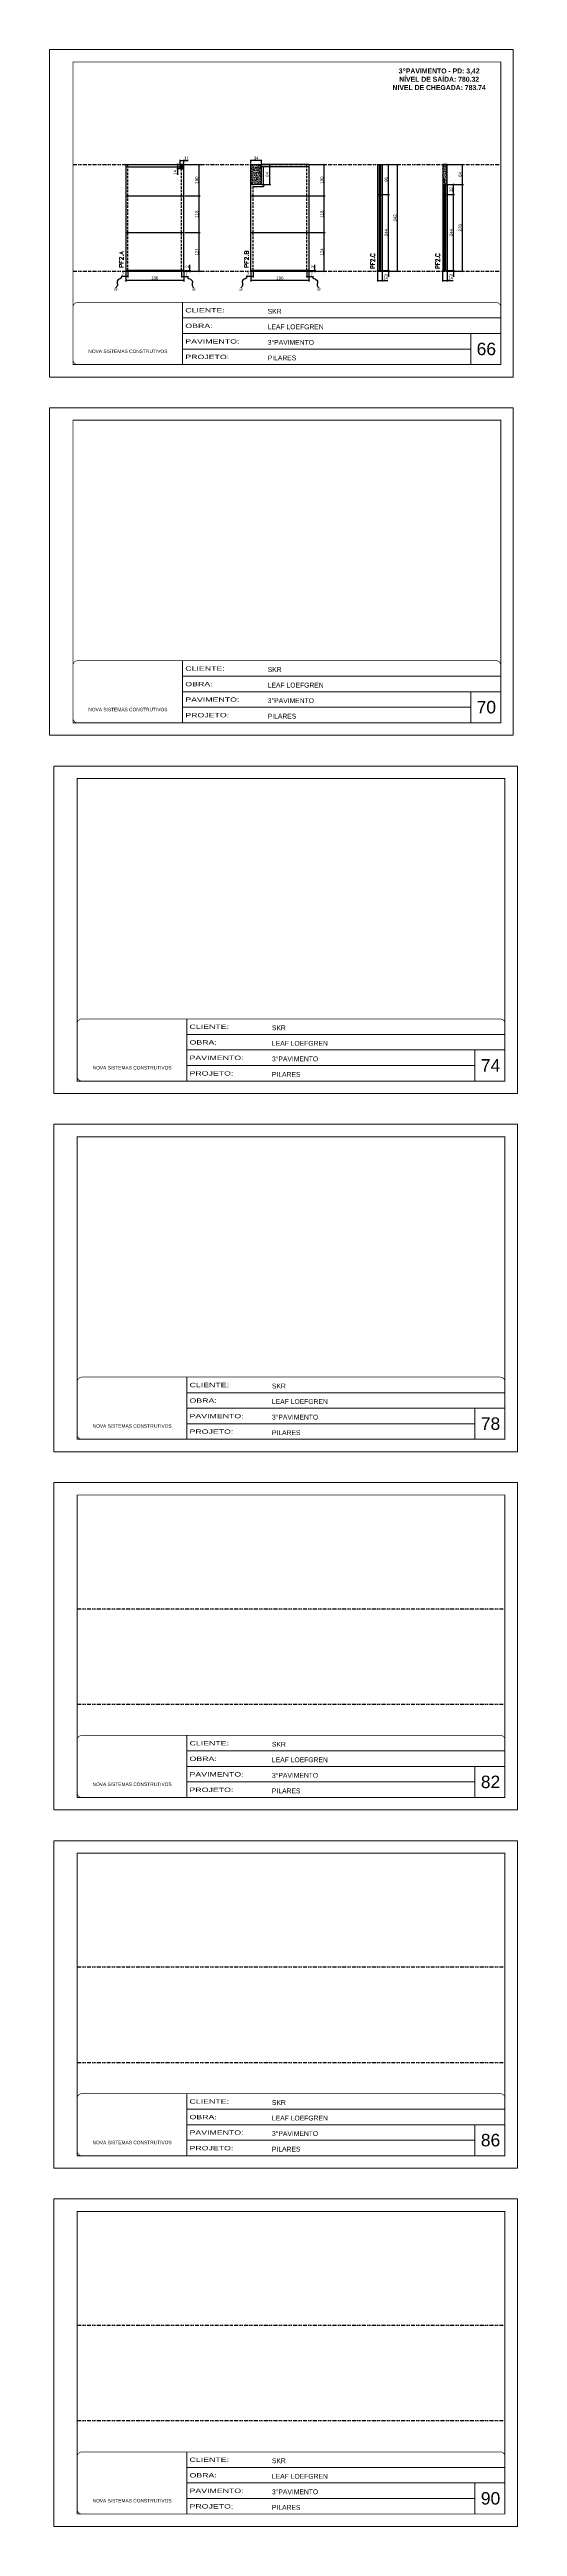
# Model space of a CAD drawing. Extents: x 14400 to 27878, y -21631 to 6985.
# Drawn here: x 15985 to 17483, y -19334 to -11392 of the extents above; entities that cross this region are included whole.
import ezdxf

# ---------------------------------------------------------------- set-up
doc = ezdxf.new("R2010")
doc.units = 0
for name, pattern in [('CONTINUO', [0]), ('DASHED', [0.75, 0.5, -0.25]), ('DIVIDE2', [0.625, 0.25, -0.125, 0, -0.125, 0, -0.125]), ('HIDDEN', [0.375, 0.25, -0.125])]:
    doc.linetypes.add(name, pattern=pattern)
for name, color, linetype, lineweight in [('CARIMBO', 255, 'Continuous', 9), ('Folhas', 255, 'Continuous', 9), ('SARRAFO DE PRESSAO', 251, 'DASHED', 9), ('Texto Seção', 7, 'Continuous', 15)]:
    doc.layers.add(name, color=color, linetype=linetype, lineweight=lineweight)
for name, color, linetype in [('COTA', 241, 'Continuous'), ('NOMENCLATURA', 7, 'Continuous'), ('Nível', 160, 'Continuous'), ('Painéis', 200, 'Continuous'), ('SARR_2.2x7', 40, 'Continuous'), ('SARR_EDITAR', 141, 'Continuous'), ('Sarrafo de Pressão', 42, 'HIDDEN'), ('texto', 7, 'Continuous')]:
    doc.layers.add(name, color=color, linetype=linetype)
doc.styles.add('ARIAL', font='arial.ttf')
doc.styles.add('COTA TECNICA', font='techl___.ttf', dxfattribs={"height": 10})
doc.styles.add('COTA TECNICA-50', font='techl___.ttf', dxfattribs={"height": 10})
doc.styles.add('REGUA-120', font='ROMANS.shx', dxfattribs={"height": 15})
doc.styles.add('ROMANC', font='techb___.ttf', dxfattribs={"height": 2.5})
doc.styles.get("Standard").update_dxf_attribs({"font": 'arial.ttf'})
doc.styles.add('Tecnologia', font='')
doc.styles.get('Tecnologia').set_extended_font_data('Forgotten Futurist')
doc.dimstyles.new('COTA PAINEL-50', dxfattribs={"dimtxt": 10, "dimasz": 3, "dimexe": 3, "dimexo": 3, "dimgap": 3, "dimtad": 1, "dimdec": 1, "dimzin": 12, "dimdsep": 46, "dimtxsty": 'COTA TECNICA-50', "dimblk1": 'OBLIQUE', "dimblk2": 'OBLIQUE', "dimsah": 1, "dimcen": 0.9, "dimclrd": 4, "dimclre": 4, "dimclrt": 240, "dimadec": 1, "dimazin": 3, "dimtfac": 1, "dimtdec": 1, "dimtmove": 0, "dimatfit": 3, "dimfxl": 1, "dimtolj": 1, "dimtzin": 12, "dimarcsym": 0})
doc.dimstyles.new('PAINEL', dxfattribs={"dimtxt": 10, "dimasz": 3, "dimexe": 3, "dimexo": 3, "dimgap": 3, "dimtad": 1, "dimdec": 1, "dimzin": 12, "dimdsep": 46, "dimtxsty": 'COTA TECNICA', "dimblk1": 'OBLIQUE', "dimblk2": 'OBLIQUE', "dimsah": 1, "dimcen": 0.9, "dimclrd": 4, "dimclre": 4, "dimclrt": 240, "dimadec": 1, "dimazin": 3, "dimtfac": 1, "dimtdec": 1, "dimtmove": 0, "dimatfit": 3, "dimfxl": 1, "dimtolj": 1, "dimtzin": 12, "dimarcsym": 0})
doc.dimstyles.get("Standard").update_dxf_attribs({"dimtxt": 0.18, "dimasz": 0.18, "dimexe": 0.18, "dimexo": 0.0625, "dimgap": 0.09, "dimtad": 0, "dimtih": 1, "dimtoh": 1, "dimdec": 4, "dimzin": 0, "dimdsep": 46, "dimtxsty": 'Standard', "dimcen": 0.09, "dimadec": 0, "dimazin": 0, "dimtfac": 1, "dimtdec": 4, "dimtofl": 0, "dimtmove": 0, "dimatfit": 3, "dimfxl": 1, "dimtolj": 1, "dimtzin": 0, "dimarcsym": 0})

# ---------------------------------------------------------------- blocks, each defined once
blk = doc.blocks.new('9999999999')
at = {"color": 30, "linetype": 'CONTINUO'}
for p, q in [((98564.6, 34230.2), (98564.6, 34429.4)), ((98564.6, 34379.6), (99584, 34379.6)), ((98564.6, 34329.8), (99488, 34329.8)), ((99584, 34329.8), (99488, 34329.8)), ((99488, 34329.8), (99488, 34230.2)), ((98564.6, 34280), (99488, 34280))]:
    blk.add_line(p, q, dxfattribs=at)
at = {"color": 30, "linetype": 'CONTINUO', "const_width": 2}
blk.add_lwpolyline([(99584, 34230.2), (99584, 34414.4, 0.414214), (99569, 34429.4), (98229, 34429.4, 0.414214), (98214, 34414.4), (98214, 34245.2, 0.414214), (98229, 34230.2), (99584, 34230.2)], format="xyb", dxfattribs=at)
at = {"layer": 'Folhas'}
blk.add_lwpolyline([(98139, 34190.2), (99624, 34190.2), (99624, 35240.2), (98139, 35240.2)], close=True, dxfattribs=at)
at = {"layer": 'Folhas', "color": 30, "const_width": 3}
blk.add_lwpolyline([(98214, 34230.2), (99584, 34230.2), (99584, 35200.2), (98214, 35200.2)], close=True, dxfattribs=at)
at = {"color": 7, "linetype": 'Continuous', "ltscale": 5, "style": 'ARIAL'}
for s, height, p in [('SKR', 15.48, (98837.7, 34393.1)), ('3°PAVIMENTO', 15.483, (98837.7, 34293.5)), ('LEAF LOEFGREN', 15.483, (98837.7, 34343.3)), ('NOVA SISTEMAS CONSTRUTIVOS', 11.059, (98263.2, 34267.2)), ('PILARES', 15.48, (98837.7, 34243.7))]:
    blk.add_text(s, height=height, dxfattribs=at).set_placement(p)
at = {"layer": 'Folhas', "color": 7, "style": 'Tecnologia', "width": 1.5}
for s, p in [('CLIENTE:', (98573.7, 34397.2)), ('OBRA:', (98573.7, 34347.3)), ('PAVIMENTO:', (98573.7, 34297.5)), ('PROJETO:', (98573.7, 34247.7))]:
    blk.add_text(s, height=14, dxfattribs=at).set_placement(p)
blk = doc.blocks.new('_Oblique')
at = {"color": 0, "linetype": 'ByBlock', "lineweight": -2}
blk.add_line((-0.5, -0.5), (0.5, 0.5), dxfattribs=at)
blk = doc.blocks.new('*D4488')
at = {"layer": 'COTA', "color": 4, "lineweight": -2, "transparency": 16777216}
for p, q in [((16228.7, -12104.2), (16228.7, -12136.1)), ((16414.7, -12133.1), (16228.7, -12133.1)), ((16414.7, -12104.2), (16414.7, -12136.1))]:
    blk.add_line(p, q, dxfattribs=at)
at = {"layer": 'Defpoints', "color": 0, "transparency": 16777216}
for p in [(16228.7, -12101.2), (16228.7, -12133.1), (16414.7, -12101.2)]:
    blk.add_point(p, dxfattribs=at)
at = {"layer": 'COTA', "color": 4, "lineweight": -2, "transparency": 16777216, "xscale": 3, "yscale": 3, "zscale": 3, "rotation": 180}
blk.add_blockref('_Oblique', (16228.7, -12133.1), dxfattribs=at)
at = {"layer": 'COTA', "color": 4, "lineweight": -2, "transparency": 16777216, "xscale": 3, "yscale": 3, "zscale": 3}
blk.add_blockref('_Oblique', (16414.7, -12133.1), dxfattribs=at)
at = {"layer": 'COTA', "color": 240, "transparency": 16777216, "insert": (16321.7, -12125), "char_height": 10, "attachment_point": 5, "style": 'COTA TECNICA'}
blk.add_mtext('\\A1;186', dxfattribs=at)
blk = doc.blocks.new('*D4489')
at = {"layer": 'COTA', "color": 4, "lineweight": -2, "transparency": 16777216}
for p, q in [((16228.7, -12120.4), (16214, -12120.4)), ((16228.7, -12106.2), (16228.7, -12123.4)), ((16235.7, -12120.4), (16228.7, -12120.4)), ((16235.7, -12104.2), (16235.7, -12123.4))]:
    blk.add_line(p, q, dxfattribs=at)
at = {"layer": 'Defpoints', "color": 0, "transparency": 16777216}
for p in [(16228.7, -12103.2), (16228.7, -12120.4), (16235.7, -12101.2)]:
    blk.add_point(p, dxfattribs=at)
at = {"layer": 'COTA', "color": 4, "lineweight": -2, "transparency": 16777216, "xscale": 3, "yscale": 3, "zscale": 3, "rotation": 180}
blk.add_blockref('_Oblique', (16228.7, -12120.4), dxfattribs=at)
at = {"layer": 'COTA', "color": 4, "lineweight": -2, "transparency": 16777216, "xscale": 3, "yscale": 3, "zscale": 3}
blk.add_blockref('_Oblique', (16235.7, -12120.4), dxfattribs=at)
at = {"layer": 'COTA', "color": 240, "transparency": 16777216, "insert": (16219.9, -12112.4), "char_height": 10, "attachment_point": 5, "style": 'COTA TECNICA-50'}
blk.add_mtext('\\A1;7', dxfattribs=at)
blk = doc.blocks.new('*D4490')
at = {"layer": 'COTA', "color": 4, "lineweight": -2, "transparency": 16777216}
for p, q in [((16417.7, -12101.2), (16437, -12101.2)), ((16417.7, -12103.2), (16437, -12103.2)), ((16434, -12101.2), (16434, -12082.4)), ((16434, -12103.2), (16434, -12101.2)), ((16434, -12103.2), (16434, -12106.2))]:
    blk.add_line(p, q, dxfattribs=at)
at = {"layer": 'Defpoints', "color": 0, "transparency": 16777216}
for p in [(16414.7, -12101.2), (16414.7, -12103.2), (16434, -12103.2)]:
    blk.add_point(p, dxfattribs=at)
at = {"layer": 'COTA', "color": 4, "lineweight": -2, "transparency": 16777216, "xscale": 3, "yscale": 3, "zscale": 3}
for p, rotation in [((16434, -12101.2), 270), ((16434, -12103.2), 90)]:
    blk.add_blockref('_Oblique', p, dxfattribs=dict(at, rotation=rotation))
at = {"layer": 'COTA', "color": 240, "transparency": 16777216, "insert": (16426, -12088.4), "char_height": 10, "attachment_point": 5, "rotation": 90, "style": 'COTA TECNICA-50'}
blk.add_mtext('\\A1;2', dxfattribs=at)
blk = doc.blocks.new('*D4491')
at = {"layer": 'COTA', "color": 4, "linetype": 'ByBlock', "lineweight": -2, "transparency": 16777216}
for p, q in [((16417.7, -11979.2), (16467.1, -11979.2)), ((16464.1, -12103.2), (16464.1, -11979.2)), ((16417.7, -12103.2), (16467.1, -12103.2))]:
    blk.add_line(p, q, dxfattribs=at)
at = {"layer": 'Defpoints', "color": 0, "linetype": 'ByBlock', "transparency": 16777216}
for p in [(16414.7, -11979.2), (16464.1, -11979.2), (16414.7, -12103.2)]:
    blk.add_point(p, dxfattribs=at)
at = {"layer": 'COTA', "color": 4, "linetype": 'ByBlock', "lineweight": -2, "transparency": 16777216, "xscale": 3, "yscale": 3, "zscale": 3}
for p, rotation in [((16464.1, -11979.2), 90), ((16464.1, -12103.2), 270)]:
    blk.add_blockref('_Oblique', p, dxfattribs=dict(at, rotation=rotation))
at = {"layer": 'COTA', "color": 240, "linetype": 'ByBlock', "transparency": 16777216, "insert": (16456, -12041.2), "char_height": 10, "attachment_point": 5, "rotation": 90, "style": 'COTA TECNICA'}
blk.add_mtext('\\A1;124', dxfattribs=at)
blk = doc.blocks.new('*D4492')
at = {"layer": 'COTA', "color": 4, "linetype": 'ByBlock', "lineweight": -2, "transparency": 16777216}
for p, q in [((16417.7, -11979.2), (16467.1, -11979.2)), ((16464.1, -12103.2), (16464.1, -11979.2)), ((16417.7, -12103.2), (16467.1, -12103.2))]:
    blk.add_line(p, q, dxfattribs=at)
at = {"layer": 'Defpoints', "color": 0, "linetype": 'ByBlock', "transparency": 16777216}
for p in [(16414.7, -11979.2), (16464.1, -11979.2), (16414.7, -12103.2)]:
    blk.add_point(p, dxfattribs=at)
at = {"layer": 'COTA', "color": 4, "linetype": 'ByBlock', "lineweight": -2, "transparency": 16777216, "xscale": 3, "yscale": 3, "zscale": 3}
for p, rotation in [((16464.1, -11979.2), 90), ((16464.1, -12103.2), 270)]:
    blk.add_blockref('_Oblique', p, dxfattribs=dict(at, rotation=rotation))
at = {"layer": 'COTA', "color": 240, "linetype": 'ByBlock', "transparency": 16777216, "insert": (16456, -12041.2), "char_height": 10, "attachment_point": 5, "rotation": 90, "style": 'COTA TECNICA'}
blk.add_mtext('\\A1;124', dxfattribs=at)
blk = doc.blocks.new('*D4493')
at = {"layer": 'COTA', "color": 4, "lineweight": -2, "transparency": 16777216}
for p, q in [((16407.7, -12104.2), (16407.7, -12123.4)), ((16407.7, -12120.4), (16414.7, -12120.4)), ((16414.7, -12106.2), (16414.7, -12123.4)), ((16414.7, -12120.4), (16429.5, -12120.4))]:
    blk.add_line(p, q, dxfattribs=at)
at = {"layer": 'Defpoints', "color": 0, "transparency": 16777216}
for p in [(16407.7, -12101.2), (16414.7, -12103.2), (16414.7, -12120.4)]:
    blk.add_point(p, dxfattribs=at)
at = {"layer": 'COTA', "color": 4, "lineweight": -2, "transparency": 16777216, "xscale": 3, "yscale": 3, "zscale": 3, "rotation": 180}
blk.add_blockref('_Oblique', (16407.7, -12120.4), dxfattribs=at)
at = {"layer": 'COTA', "color": 4, "lineweight": -2, "transparency": 16777216, "xscale": 3, "yscale": 3, "zscale": 3}
blk.add_blockref('_Oblique', (16414.7, -12120.4), dxfattribs=at)
at = {"layer": 'COTA', "color": 240, "transparency": 16777216, "insert": (16423.6, -12112.4), "char_height": 10, "attachment_point": 5, "style": 'COTA TECNICA-50'}
blk.add_mtext('\\A1;7', dxfattribs=at)
blk = doc.blocks.new('*D4494')
at = {"layer": 'COTA', "color": 4, "lineweight": -2, "transparency": 16777216}
for p, q in [((16417.7, -11861.2), (16467.1, -11861.2)), ((16464.1, -11979.2), (16464.1, -11861.2)), ((16417.7, -11979.2), (16467.1, -11979.2))]:
    blk.add_line(p, q, dxfattribs=at)
at = {"layer": 'Defpoints', "color": 0, "transparency": 16777216}
for p in [(16414.7, -11861.2), (16464.1, -11861.2), (16414.7, -11979.2)]:
    blk.add_point(p, dxfattribs=at)
at = {"layer": 'COTA', "color": 4, "lineweight": -2, "transparency": 16777216, "xscale": 3, "yscale": 3, "zscale": 3}
for p, rotation in [((16464.1, -11861.2), 90), ((16464.1, -11979.2), 270)]:
    blk.add_blockref('_Oblique', p, dxfattribs=dict(at, rotation=rotation))
at = {"layer": 'COTA', "color": 240, "transparency": 16777216, "insert": (16456, -11920.2), "char_height": 10, "attachment_point": 5, "rotation": 90, "style": 'COTA TECNICA'}
blk.add_mtext('\\A1;118', dxfattribs=at)
blk = doc.blocks.new('*D4495')
at = {"layer": 'COTA', "color": 4, "lineweight": -2, "transparency": 16777216}
for p, q in [((16403.7, -11758.2), (16403.7, -11745.7)), ((16403.7, -11748.7), (16414.7, -11748.7)), ((16414.7, -11758.2), (16414.7, -11745.7)), ((16414.7, -11748.7), (16428.8, -11748.7))]:
    blk.add_line(p, q, dxfattribs=at)
at = {"layer": 'Defpoints', "color": 0, "transparency": 16777216}
for p in [(16414.7, -11748.7), (16403.7, -11761.2), (16414.7, -11761.2)]:
    blk.add_point(p, dxfattribs=at)
at = {"layer": 'COTA', "color": 4, "lineweight": -2, "transparency": 16777216, "xscale": 3, "yscale": 3, "zscale": 3, "rotation": 180}
blk.add_blockref('_Oblique', (16403.7, -11748.7), dxfattribs=at)
at = {"layer": 'COTA', "color": 4, "lineweight": -2, "transparency": 16777216, "xscale": 3, "yscale": 3, "zscale": 3}
blk.add_blockref('_Oblique', (16414.7, -11748.7), dxfattribs=at)
at = {"layer": 'COTA', "color": 240, "transparency": 16777216, "insert": (16423.3, -11740.6), "char_height": 10, "attachment_point": 5, "style": 'COTA TECNICA'}
blk.add_mtext('\\A1;11', dxfattribs=at)
blk = doc.blocks.new('*D4497')
at = {"layer": 'COTA', "color": 4, "lineweight": -2, "transparency": 16777216}
for p, q in [((16417.7, -11761.2), (16467.1, -11761.2)), ((16464.1, -11861.2), (16464.1, -11761.2)), ((16417.7, -11861.2), (16467.1, -11861.2))]:
    blk.add_line(p, q, dxfattribs=at)
at = {"layer": 'Defpoints', "color": 0, "transparency": 16777216}
for p in [(16414.7, -11761.2), (16464.1, -11761.2), (16414.7, -11861.2)]:
    blk.add_point(p, dxfattribs=at)
at = {"layer": 'COTA', "color": 4, "lineweight": -2, "transparency": 16777216, "xscale": 3, "yscale": 3, "zscale": 3}
for p, rotation in [((16464.1, -11761.2), 90), ((16464.1, -11861.2), 270)]:
    blk.add_blockref('_Oblique', p, dxfattribs=dict(at, rotation=rotation))
at = {"layer": 'COTA', "color": 240, "transparency": 16777216, "insert": (16456, -11811.2), "char_height": 10, "attachment_point": 5, "rotation": 90, "style": 'COTA TECNICA'}
blk.add_mtext('\\A1;100', dxfattribs=at)
blk = doc.blocks.new('*D4498')
at = {"layer": 'COTA', "color": 4, "lineweight": -2, "transparency": 16777216}
for p, q in [((16400.7, -11761.2), (16392.1, -11761.2)), ((16400.7, -11775.2), (16392.1, -11775.2)), ((16395.1, -11761.2), (16395.1, -11775.2)), ((16395.1, -11775.2), (16395.1, -11794.3))]:
    blk.add_line(p, q, dxfattribs=at)
at = {"layer": 'Defpoints', "color": 0, "transparency": 16777216}
for p in [(16395.1, -11775.2), (16403.7, -11761.2), (16403.7, -11775.2)]:
    blk.add_point(p, dxfattribs=at)
at = {"layer": 'COTA', "color": 4, "lineweight": -2, "transparency": 16777216, "xscale": 3, "yscale": 3, "zscale": 3}
for p, rotation in [((16395.1, -11761.2), 90), ((16395.1, -11775.2), 270)]:
    blk.add_blockref('_Oblique', p, dxfattribs=dict(at, rotation=rotation))
at = {"layer": 'COTA', "color": 240, "transparency": 16777216, "insert": (16387, -11786.2), "char_height": 10, "attachment_point": 5, "rotation": 90, "style": 'COTA TECNICA'}
blk.add_mtext('\\A1;14', dxfattribs=at)
blk = doc.blocks.new('*D4500')
at = {"layer": 'COTA', "color": 4, "lineweight": -2, "transparency": 16777216}
for p, q in [((16629.6, -12104.2), (16629.6, -12136.1)), ((16815.6, -12133.1), (16629.6, -12133.1)), ((16815.6, -12104.2), (16815.6, -12136.1))]:
    blk.add_line(p, q, dxfattribs=at)
at = {"layer": 'Defpoints', "color": 0, "transparency": 16777216}
for p in [(16629.6, -12101.2), (16629.6, -12133.1), (16815.6, -12101.2)]:
    blk.add_point(p, dxfattribs=at)
at = {"layer": 'COTA', "color": 4, "lineweight": -2, "transparency": 16777216, "xscale": 3, "yscale": 3, "zscale": 3, "rotation": 180}
blk.add_blockref('_Oblique', (16629.6, -12133.1), dxfattribs=at)
at = {"layer": 'COTA', "color": 4, "lineweight": -2, "transparency": 16777216, "xscale": 3, "yscale": 3, "zscale": 3}
blk.add_blockref('_Oblique', (16815.6, -12133.1), dxfattribs=at)
at = {"layer": 'COTA', "color": 240, "transparency": 16777216, "insert": (16722.6, -12125), "char_height": 10, "attachment_point": 5, "style": 'COTA TECNICA'}
blk.add_mtext('\\A1;186', dxfattribs=at)
blk = doc.blocks.new('*D4501')
at = {"layer": 'COTA', "color": 4, "lineweight": -2, "transparency": 16777216}
for p, q in [((16629.6, -12120.4), (16614.9, -12120.4)), ((16629.6, -12106.2), (16629.6, -12123.4)), ((16636.6, -12120.4), (16629.6, -12120.4)), ((16636.6, -12104.2), (16636.6, -12123.4))]:
    blk.add_line(p, q, dxfattribs=at)
at = {"layer": 'Defpoints', "color": 0, "transparency": 16777216}
for p in [(16629.6, -12103.2), (16629.6, -12120.4), (16636.6, -12101.2)]:
    blk.add_point(p, dxfattribs=at)
at = {"layer": 'COTA', "color": 4, "lineweight": -2, "transparency": 16777216, "xscale": 3, "yscale": 3, "zscale": 3, "rotation": 180}
blk.add_blockref('_Oblique', (16629.6, -12120.4), dxfattribs=at)
at = {"layer": 'COTA', "color": 4, "lineweight": -2, "transparency": 16777216, "xscale": 3, "yscale": 3, "zscale": 3}
blk.add_blockref('_Oblique', (16636.6, -12120.4), dxfattribs=at)
at = {"layer": 'COTA', "color": 240, "transparency": 16777216, "insert": (16620.7, -12112.4), "char_height": 10, "attachment_point": 5, "style": 'COTA TECNICA-50'}
blk.add_mtext('\\A1;7', dxfattribs=at)
blk = doc.blocks.new('*D4502')
at = {"layer": 'COTA', "color": 4, "lineweight": -2, "transparency": 16777216}
for p, q in [((16818.6, -12101.2), (16837.9, -12101.2)), ((16818.6, -12103.2), (16837.9, -12103.2)), ((16834.9, -12101.2), (16834.9, -12082.4)), ((16834.9, -12103.2), (16834.9, -12101.2)), ((16834.9, -12103.2), (16834.9, -12106.2))]:
    blk.add_line(p, q, dxfattribs=at)
at = {"layer": 'Defpoints', "color": 0, "transparency": 16777216}
for p in [(16815.6, -12101.2), (16815.6, -12103.2), (16834.9, -12103.2)]:
    blk.add_point(p, dxfattribs=at)
at = {"layer": 'COTA', "color": 4, "lineweight": -2, "transparency": 16777216, "xscale": 3, "yscale": 3, "zscale": 3}
for p, rotation in [((16834.9, -12101.2), 270), ((16834.9, -12103.2), 90)]:
    blk.add_blockref('_Oblique', p, dxfattribs=dict(at, rotation=rotation))
at = {"layer": 'COTA', "color": 240, "transparency": 16777216, "insert": (16826.9, -12088.4), "char_height": 10, "attachment_point": 5, "rotation": 90, "style": 'COTA TECNICA-50'}
blk.add_mtext('\\A1;2', dxfattribs=at)
blk = doc.blocks.new('*D4503')
at = {"layer": 'COTA', "color": 4, "linetype": 'ByBlock', "lineweight": -2, "transparency": 16777216}
for p, q in [((16818.6, -11979.2), (16868, -11979.2)), ((16865, -12103.2), (16865, -11979.2)), ((16818.6, -12103.2), (16868, -12103.2))]:
    blk.add_line(p, q, dxfattribs=at)
at = {"layer": 'Defpoints', "color": 0, "linetype": 'ByBlock', "transparency": 16777216}
for p in [(16815.6, -11979.2), (16865, -11979.2), (16815.6, -12103.2)]:
    blk.add_point(p, dxfattribs=at)
at = {"layer": 'COTA', "color": 4, "linetype": 'ByBlock', "lineweight": -2, "transparency": 16777216, "xscale": 3, "yscale": 3, "zscale": 3}
for p, rotation in [((16865, -11979.2), 90), ((16865, -12103.2), 270)]:
    blk.add_blockref('_Oblique', p, dxfattribs=dict(at, rotation=rotation))
at = {"layer": 'COTA', "color": 240, "linetype": 'ByBlock', "transparency": 16777216, "insert": (16856.9, -12041.2), "char_height": 10, "attachment_point": 5, "rotation": 90, "style": 'COTA TECNICA'}
blk.add_mtext('\\A1;124', dxfattribs=at)
blk = doc.blocks.new('*D4504')
at = {"layer": 'COTA', "color": 4, "linetype": 'ByBlock', "lineweight": -2, "transparency": 16777216}
for p, q in [((16818.6, -11979.2), (16868, -11979.2)), ((16865, -12103.2), (16865, -11979.2)), ((16818.6, -12103.2), (16868, -12103.2))]:
    blk.add_line(p, q, dxfattribs=at)
at = {"layer": 'Defpoints', "color": 0, "linetype": 'ByBlock', "transparency": 16777216}
for p in [(16815.6, -11979.2), (16865, -11979.2), (16815.6, -12103.2)]:
    blk.add_point(p, dxfattribs=at)
at = {"layer": 'COTA', "color": 4, "linetype": 'ByBlock', "lineweight": -2, "transparency": 16777216, "xscale": 3, "yscale": 3, "zscale": 3}
for p, rotation in [((16865, -11979.2), 90), ((16865, -12103.2), 270)]:
    blk.add_blockref('_Oblique', p, dxfattribs=dict(at, rotation=rotation))
at = {"layer": 'COTA', "color": 240, "linetype": 'ByBlock', "transparency": 16777216, "insert": (16856.9, -12041.2), "char_height": 10, "attachment_point": 5, "rotation": 90, "style": 'COTA TECNICA'}
blk.add_mtext('\\A1;124', dxfattribs=at)
blk = doc.blocks.new('*D4505')
at = {"layer": 'COTA', "color": 4, "lineweight": -2, "transparency": 16777216}
for p, q in [((16808.6, -12104.2), (16808.6, -12123.4)), ((16808.6, -12120.4), (16815.6, -12120.4)), ((16815.6, -12106.2), (16815.6, -12123.4)), ((16815.6, -12120.4), (16830.3, -12120.4))]:
    blk.add_line(p, q, dxfattribs=at)
at = {"layer": 'Defpoints', "color": 0, "transparency": 16777216}
for p in [(16808.6, -12101.2), (16815.6, -12103.2), (16815.6, -12120.4)]:
    blk.add_point(p, dxfattribs=at)
at = {"layer": 'COTA', "color": 4, "lineweight": -2, "transparency": 16777216, "xscale": 3, "yscale": 3, "zscale": 3, "rotation": 180}
blk.add_blockref('_Oblique', (16808.6, -12120.4), dxfattribs=at)
at = {"layer": 'COTA', "color": 4, "lineweight": -2, "transparency": 16777216, "xscale": 3, "yscale": 3, "zscale": 3}
blk.add_blockref('_Oblique', (16815.6, -12120.4), dxfattribs=at)
at = {"layer": 'COTA', "color": 240, "transparency": 16777216, "insert": (16824.5, -12112.4), "char_height": 10, "attachment_point": 5, "style": 'COTA TECNICA-50'}
blk.add_mtext('\\A1;7', dxfattribs=at)
blk = doc.blocks.new('*D4506')
at = {"layer": 'COTA', "color": 4, "lineweight": -2, "transparency": 16777216}
for p, q in [((16818.6, -11861.2), (16868, -11861.2)), ((16865, -11979.2), (16865, -11861.2)), ((16818.6, -11979.2), (16868, -11979.2))]:
    blk.add_line(p, q, dxfattribs=at)
at = {"layer": 'Defpoints', "color": 0, "transparency": 16777216}
for p in [(16815.6, -11861.2), (16865, -11861.2), (16815.6, -11979.2)]:
    blk.add_point(p, dxfattribs=at)
at = {"layer": 'COTA', "color": 4, "lineweight": -2, "transparency": 16777216, "xscale": 3, "yscale": 3, "zscale": 3}
for p, rotation in [((16865, -11861.2), 90), ((16865, -11979.2), 270)]:
    blk.add_blockref('_Oblique', p, dxfattribs=dict(at, rotation=rotation))
at = {"layer": 'COTA', "color": 240, "transparency": 16777216, "insert": (16856.9, -11920.2), "char_height": 10, "attachment_point": 5, "rotation": 90, "style": 'COTA TECNICA'}
blk.add_mtext('\\A1;118', dxfattribs=at)
blk = doc.blocks.new('*D4508')
at = {"layer": 'COTA', "color": 4, "lineweight": -2, "transparency": 16777216}
for p, q in [((16666.6, -11761.2), (16693.4, -11761.2)), ((16666.6, -11825.2), (16693.4, -11825.2)), ((16690.4, -11825.2), (16690.4, -11761.2))]:
    blk.add_line(p, q, dxfattribs=at)
at = {"layer": 'Defpoints', "color": 0, "transparency": 16777216}
for p in [(16663.6, -11761.2), (16663.6, -11825.2), (16690.4, -11761.2)]:
    blk.add_point(p, dxfattribs=at)
at = {"layer": 'COTA', "color": 4, "lineweight": -2, "transparency": 16777216, "xscale": 3, "yscale": 3, "zscale": 3}
for p, rotation in [((16690.4, -11761.2), 90), ((16690.4, -11825.2), 270)]:
    blk.add_blockref('_Oblique', p, dxfattribs=dict(at, rotation=rotation))
at = {"layer": 'COTA', "color": 240, "transparency": 16777216, "insert": (16682.3, -11793.2), "char_height": 10, "attachment_point": 5, "rotation": 90, "style": 'COTA TECNICA'}
blk.add_mtext('\\A1;64', dxfattribs=at)
blk = doc.blocks.new('*D4499')
at = {"layer": 'COTA', "color": 4, "lineweight": -2, "transparency": 16777216}
for p, q in [((16629.6, -11758.2), (16629.6, -11745.7)), ((16663.6, -11748.7), (16629.6, -11748.7)), ((16663.6, -11758.2), (16663.6, -11745.7))]:
    blk.add_line(p, q, dxfattribs=at)
at = {"layer": 'Defpoints', "color": 0, "transparency": 16777216}
for p in [(16629.6, -11748.7), (16629.6, -11761.2), (16663.6, -11761.2)]:
    blk.add_point(p, dxfattribs=at)
at = {"layer": 'COTA', "color": 4, "lineweight": -2, "transparency": 16777216, "xscale": 3, "yscale": 3, "zscale": 3, "rotation": 180}
blk.add_blockref('_Oblique', (16629.6, -11748.7), dxfattribs=at)
at = {"layer": 'COTA', "color": 4, "lineweight": -2, "transparency": 16777216, "xscale": 3, "yscale": 3, "zscale": 3}
blk.add_blockref('_Oblique', (16663.6, -11748.7), dxfattribs=at)
at = {"layer": 'COTA', "color": 240, "transparency": 16777216, "insert": (16646.6, -11740.5), "char_height": 10, "attachment_point": 5, "style": 'COTA TECNICA'}
blk.add_mtext('\\A1;34', dxfattribs=at)
blk = doc.blocks.new('*D4509')
at = {"layer": 'COTA', "color": 4, "lineweight": -2, "transparency": 16777216}
for p, q in [((16818.6, -11761.2), (16868, -11761.2)), ((16865, -11861.2), (16865, -11761.2)), ((16818.6, -11861.2), (16868, -11861.2))]:
    blk.add_line(p, q, dxfattribs=at)
at = {"layer": 'Defpoints', "color": 0, "transparency": 16777216}
for p in [(16815.6, -11761.2), (16865, -11761.2), (16815.6, -11861.2)]:
    blk.add_point(p, dxfattribs=at)
at = {"layer": 'COTA', "color": 4, "lineweight": -2, "transparency": 16777216, "xscale": 3, "yscale": 3, "zscale": 3}
for p, rotation in [((16865, -11761.2), 90), ((16865, -11861.2), 270)]:
    blk.add_blockref('_Oblique', p, dxfattribs=dict(at, rotation=rotation))
at = {"layer": 'COTA', "color": 240, "transparency": 16777216, "insert": (16856.9, -11811.2), "char_height": 10, "attachment_point": 5, "rotation": 90, "style": 'COTA TECNICA'}
blk.add_mtext('\\A1;100', dxfattribs=at)
blk = doc.blocks.new('*D4520')
at = {"layer": 'COTA', "color": 4, "lineweight": -2, "transparency": 16777216}
for p, q in [((17035.8, -12104.2), (17035.8, -12136.1)), ((17035.8, -12133.1), (17049.8, -12133.1)), ((17049.8, -12104.2), (17049.8, -12136.1)), ((17049.8, -12133.1), (17068.9, -12133.1))]:
    blk.add_line(p, q, dxfattribs=at)
at = {"layer": 'Defpoints', "color": 0, "transparency": 16777216}
for p in [(17035.8, -12101.2), (17049.8, -12101.2), (17049.8, -12133.1)]:
    blk.add_point(p, dxfattribs=at)
at = {"layer": 'COTA', "color": 4, "lineweight": -2, "transparency": 16777216, "xscale": 3, "yscale": 3, "zscale": 3, "rotation": 180}
blk.add_blockref('_Oblique', (17035.8, -12133.1), dxfattribs=at)
at = {"layer": 'COTA', "color": 4, "lineweight": -2, "transparency": 16777216, "xscale": 3, "yscale": 3, "zscale": 3}
blk.add_blockref('_Oblique', (17049.8, -12133.1), dxfattribs=at)
at = {"layer": 'COTA', "color": 240, "transparency": 16777216, "insert": (17060.9, -12125), "char_height": 10, "attachment_point": 5, "style": 'COTA TECNICA'}
blk.add_mtext('\\A1;14', dxfattribs=at)
blk = doc.blocks.new('*D4521')
at = {"layer": 'COTA', "color": 4, "lineweight": -2, "transparency": 16777216}
for p, q in [((17052.8, -12101.2), (17074, -12101.2)), ((17052.8, -12103.2), (17074, -12103.2)), ((17071, -12101.2), (17071, -12098.2)), ((17071, -12101.2), (17071, -12103.2)), ((17071, -12103.2), (17071, -12121.3))]:
    blk.add_line(p, q, dxfattribs=at)
at = {"layer": 'Defpoints', "color": 0, "transparency": 16777216}
for p in [(17049.8, -12101.2), (17049.8, -12103.2), (17071, -12101.2)]:
    blk.add_point(p, dxfattribs=at)
at = {"layer": 'COTA', "color": 4, "lineweight": -2, "transparency": 16777216, "xscale": 3, "yscale": 3, "zscale": 3}
for p, rotation in [((17071, -12101.2), 270), ((17071, -12103.2), 90)]:
    blk.add_blockref('_Oblique', p, dxfattribs=dict(at, rotation=rotation))
at = {"layer": 'COTA', "color": 240, "transparency": 16777216, "insert": (17063, -12115.2), "char_height": 10, "attachment_point": 5, "rotation": 90, "style": 'COTA TECNICA-50'}
blk.add_mtext('\\A1;2', dxfattribs=at)
blk = doc.blocks.new('*D4522')
at = {"layer": 'COTA', "color": 4, "lineweight": -2, "transparency": 16777216}
for p, q in [((17052.8, -11761.2), (17102.8, -11761.2)), ((17099.8, -12103.2), (17099.8, -11761.2)), ((17052.8, -12103.2), (17102.8, -12103.2))]:
    blk.add_line(p, q, dxfattribs=at)
at = {"layer": 'Defpoints', "color": 0, "transparency": 16777216}
for p in [(17049.8, -11761.2), (17099.8, -11761.2), (17049.8, -12103.2)]:
    blk.add_point(p, dxfattribs=at)
at = {"layer": 'COTA', "color": 4, "lineweight": -2, "transparency": 16777216, "xscale": 3, "yscale": 3, "zscale": 3}
for p, rotation in [((17099.8, -11761.2), 90), ((17099.8, -12103.2), 270)]:
    blk.add_blockref('_Oblique', p, dxfattribs=dict(at, rotation=rotation))
at = {"layer": 'COTA', "color": 240, "transparency": 16777216, "insert": (17091.6, -11932.2), "char_height": 10, "attachment_point": 5, "rotation": 90, "style": 'COTA TECNICA-50'}
blk.add_mtext('\\A1;342', dxfattribs=at)
blk = doc.blocks.new('*D4525')
at = {"layer": 'COTA', "color": 4, "lineweight": -2, "transparency": 16777216}
for p, q in [((17052.8, -11857.2), (17074, -11857.2)), ((17071, -12101.2), (17071, -11857.2)), ((17052.8, -12101.2), (17074, -12101.2))]:
    blk.add_line(p, q, dxfattribs=at)
at = {"layer": 'Defpoints', "color": 0, "transparency": 16777216}
for p in [(17049.8, -11857.2), (17071, -11857.2), (17049.8, -12101.2)]:
    blk.add_point(p, dxfattribs=at)
at = {"layer": 'COTA', "color": 4, "lineweight": -2, "transparency": 16777216, "xscale": 3, "yscale": 3, "zscale": 3}
for p, rotation in [((17071, -11857.2), 90), ((17071, -12101.2), 270)]:
    blk.add_blockref('_Oblique', p, dxfattribs=dict(at, rotation=rotation))
at = {"layer": 'COTA', "color": 240, "transparency": 16777216, "insert": (17062.9, -11979.2), "char_height": 10, "attachment_point": 5, "rotation": 90, "style": 'COTA TECNICA'}
blk.add_mtext('\\A1;244', dxfattribs=at)
blk = doc.blocks.new('*D4526')
at = {"layer": 'COTA', "color": 4, "lineweight": -2, "transparency": 16777216}
for p, q in [((17052.8, -11761.2), (17074, -11761.2)), ((17071, -11857.2), (17071, -11761.2)), ((17052.8, -11857.2), (17074, -11857.2))]:
    blk.add_line(p, q, dxfattribs=at)
at = {"layer": 'Defpoints', "color": 0, "transparency": 16777216}
for p in [(17049.8, -11761.2), (17071, -11761.2), (17049.8, -11857.2)]:
    blk.add_point(p, dxfattribs=at)
at = {"layer": 'COTA', "color": 4, "lineweight": -2, "transparency": 16777216, "xscale": 3, "yscale": 3, "zscale": 3}
for p, rotation in [((17071, -11761.2), 90), ((17071, -11857.2), 270)]:
    blk.add_blockref('_Oblique', p, dxfattribs=dict(at, rotation=rotation))
at = {"layer": 'COTA', "color": 240, "transparency": 16777216, "insert": (17062.9, -11809.2), "char_height": 10, "attachment_point": 5, "rotation": 90, "style": 'COTA TECNICA'}
blk.add_mtext('\\A1;96', dxfattribs=at)
blk = doc.blocks.new('*D4516')
at = {"layer": 'COTA', "color": 4, "lineweight": -2, "transparency": 16777216}
for p, q in [((17244, -12104.2), (17244, -12136.1)), ((17244, -12133.1), (17258, -12133.1)), ((17258, -12104.2), (17258, -12136.1)), ((17258, -12133.1), (17277.2, -12133.1))]:
    blk.add_line(p, q, dxfattribs=at)
at = {"layer": 'Defpoints', "color": 0, "transparency": 16777216}
for p in [(17244, -12101.2), (17258, -12101.2), (17258, -12133.1)]:
    blk.add_point(p, dxfattribs=at)
at = {"layer": 'COTA', "color": 4, "lineweight": -2, "transparency": 16777216, "xscale": 3, "yscale": 3, "zscale": 3, "rotation": 180}
blk.add_blockref('_Oblique', (17244, -12133.1), dxfattribs=at)
at = {"layer": 'COTA', "color": 4, "lineweight": -2, "transparency": 16777216, "xscale": 3, "yscale": 3, "zscale": 3}
blk.add_blockref('_Oblique', (17258, -12133.1), dxfattribs=at)
at = {"layer": 'COTA', "color": 240, "transparency": 16777216, "insert": (17269.1, -12125), "char_height": 10, "attachment_point": 5, "style": 'COTA TECNICA'}
blk.add_mtext('\\A1;14', dxfattribs=at)
blk = doc.blocks.new('*D4517')
at = {"layer": 'COTA', "color": 4, "lineweight": -2, "transparency": 16777216}
for p, q in [((17261, -12101.2), (17282.2, -12101.2)), ((17261, -12103.2), (17282.2, -12103.2)), ((17279.2, -12101.2), (17279.2, -12098.2)), ((17279.2, -12101.2), (17279.2, -12103.2)), ((17279.2, -12103.2), (17279.2, -12121.3))]:
    blk.add_line(p, q, dxfattribs=at)
at = {"layer": 'Defpoints', "color": 0, "transparency": 16777216}
for p in [(17258, -12101.2), (17258, -12103.2), (17279.2, -12101.2)]:
    blk.add_point(p, dxfattribs=at)
at = {"layer": 'COTA', "color": 4, "lineweight": -2, "transparency": 16777216, "xscale": 3, "yscale": 3, "zscale": 3}
for p, rotation in [((17279.2, -12101.2), 270), ((17279.2, -12103.2), 90)]:
    blk.add_blockref('_Oblique', p, dxfattribs=dict(at, rotation=rotation))
at = {"layer": 'COTA', "color": 240, "transparency": 16777216, "insert": (17271.2, -12115.2), "char_height": 10, "attachment_point": 5, "rotation": 90, "style": 'COTA TECNICA-50'}
blk.add_mtext('\\A1;2', dxfattribs=at)
blk = doc.blocks.new('*D4518')
at = {"layer": 'COTA', "color": 4, "lineweight": -2, "transparency": 16777216}
for p, q in [((17261, -11825.2), (17311, -11825.2)), ((17308, -12103.2), (17308, -11825.2)), ((17261, -12103.2), (17311, -12103.2))]:
    blk.add_line(p, q, dxfattribs=at)
at = {"layer": 'Defpoints', "color": 0, "transparency": 16777216}
for p in [(17258, -11825.2), (17308, -11825.2), (17258, -12103.2)]:
    blk.add_point(p, dxfattribs=at)
at = {"layer": 'COTA', "color": 4, "lineweight": -2, "transparency": 16777216, "xscale": 3, "yscale": 3, "zscale": 3}
for p, rotation in [((17308, -11825.2), 90), ((17308, -12103.2), 270)]:
    blk.add_blockref('_Oblique', p, dxfattribs=dict(at, rotation=rotation))
at = {"layer": 'COTA', "color": 240, "transparency": 16777216, "insert": (17299.9, -11964.2), "char_height": 10, "attachment_point": 5, "rotation": 90, "style": 'COTA TECNICA-50'}
blk.add_mtext('\\A1;278', dxfattribs=at)
blk = doc.blocks.new('*D4519')
at = {"layer": 'COTA', "color": 4, "lineweight": -2, "transparency": 16777216}
for p, q in [((17261, -11761.2), (17311, -11761.2)), ((17261, -11825.2), (17311, -11825.2)), ((17308, -11825.2), (17308, -11761.2))]:
    blk.add_line(p, q, dxfattribs=at)
at = {"layer": 'Defpoints', "color": 0, "transparency": 16777216}
for p in [(17258, -11761.2), (17258, -11825.2), (17308, -11761.2)]:
    blk.add_point(p, dxfattribs=at)
at = {"layer": 'COTA', "color": 4, "lineweight": -2, "transparency": 16777216, "xscale": 3, "yscale": 3, "zscale": 3}
for p, rotation in [((17308, -11761.2), 90), ((17308, -11825.2), 270)]:
    blk.add_blockref('_Oblique', p, dxfattribs=dict(at, rotation=rotation))
at = {"layer": 'COTA', "color": 240, "transparency": 16777216, "insert": (17299.9, -11793.2), "char_height": 10, "attachment_point": 5, "rotation": 90, "style": 'COTA TECNICA'}
blk.add_mtext('\\A1;64', dxfattribs=at)
blk = doc.blocks.new('*D4523')
at = {"layer": 'COTA', "color": 4, "lineweight": -2, "transparency": 16777216}
for p, q in [((17261, -11857.2), (17282.2, -11857.2)), ((17279.2, -12101.2), (17279.2, -11857.2)), ((17261, -12101.2), (17282.2, -12101.2))]:
    blk.add_line(p, q, dxfattribs=at)
at = {"layer": 'Defpoints', "color": 0, "transparency": 16777216}
for p in [(17258, -11857.2), (17279.2, -11857.2), (17258, -12101.2)]:
    blk.add_point(p, dxfattribs=at)
at = {"layer": 'COTA', "color": 4, "lineweight": -2, "transparency": 16777216, "xscale": 3, "yscale": 3, "zscale": 3}
for p, rotation in [((17279.2, -11857.2), 90), ((17279.2, -12101.2), 270)]:
    blk.add_blockref('_Oblique', p, dxfattribs=dict(at, rotation=rotation))
at = {"layer": 'COTA', "color": 240, "transparency": 16777216, "insert": (17271.2, -11979.2), "char_height": 10, "attachment_point": 5, "rotation": 90, "style": 'COTA TECNICA'}
blk.add_mtext('\\A1;244', dxfattribs=at)
blk = doc.blocks.new('*D4524')
at = {"layer": 'COTA', "color": 4, "lineweight": -2, "transparency": 16777216}
for p, q in [((17261, -11825.2), (17282.2, -11825.2)), ((17279.2, -11857.2), (17279.2, -11825.2)), ((17261, -11857.2), (17282.2, -11857.2))]:
    blk.add_line(p, q, dxfattribs=at)
at = {"layer": 'Defpoints', "color": 0, "transparency": 16777216}
for p in [(17258, -11825.2), (17279.2, -11825.2), (17258, -11857.2)]:
    blk.add_point(p, dxfattribs=at)
at = {"layer": 'COTA', "color": 4, "lineweight": -2, "transparency": 16777216, "xscale": 3, "yscale": 3, "zscale": 3}
for p, rotation in [((17279.2, -11825.2), 90), ((17279.2, -11857.2), 270)]:
    blk.add_blockref('_Oblique', p, dxfattribs=dict(at, rotation=rotation))
at = {"layer": 'COTA', "color": 240, "transparency": 16777216, "insert": (17271, -11841.2), "char_height": 10, "attachment_point": 5, "rotation": 90, "style": 'COTA TECNICA'}
blk.add_mtext('\\A1;32', dxfattribs=at)

msp = doc.modelspace()

# ---------------------------------------------------------------- hatches: boundary and pattern name
at = {"layer": 'COTA'}
h = msp.add_hatch(dxfattribs=at)
h.set_pattern_fill('AR-CONC', color=256, scale=0.03)
h.set_pattern_definition([(50, (1483.257, 0), (5.4655401, -0.4781726), [0.5715, -6.2865]), (355, (1483.257, 0), (-1.0573026, 5.7317054), [0.4572, -5.0292175]), (100.451445, (1483.7124, -0.04), (4.4082374, 5.2535326), [0.4857003, -5.3427073]), (46.1842, (1483.257, 1.524), (8.1323712, -1.2612698), [0.85725, -9.42975]), (96.635558, (1483.935, 1.419), (7.122124, 7.4227837), [0.7285507, -8.0140682]), (351.18415, (1483.257, 1.524), (7.122124, 7.4227837), [0.685799, -7.543792]), (21, (1484.019, 1.143), (4.5484317, -3.0679559), [0.5715, -6.2865]), (326, (1484.019, 1.143), (1.8540609, 5.525639), [0.4572, -5.0292]), (71.451445, (1484.398, 0.8873), (6.4024926, 2.457683), [0.4857003, -5.3426981]), (37.5, (1483.257, 0), (0.0926581, 2.53665117), [0, -4.96824, 0, -5.1054, 0, -5.04825]), (7.5, (1483.257, 0), (2.00458988, 3.00541724), [0, -2.91084, 0, -4.85394, 0, -1.92405]), (327.5, (1481.5577, 0), (4.06771786, -0.17186232), [0, -1.905, 0, -5.9436, 0, -7.8867]), (317.5, (1480.7957, 0), (4.44387544, 0.7627947), [0, -2.4765, 0, -3.94716, 0, -5.6007])])
h.paths.add_polyline_path([(16403.72, -11775.16), (16414.72, -11775.16), (16414.72, -11761.19), (16403.72, -11761.19)])
h = msp.add_hatch(dxfattribs=at)
h.set_pattern_fill('AR-CONC', color=256, scale=0.03)
h.set_pattern_definition([(50, (1884.143, 0), (5.4655401, -0.4781726), [0.5715, -6.2865]), (355, (1884.143, 0), (-1.0573026, 5.7317054), [0.4572, -5.0292175]), (100.451445, (1884.5985, -0.04), (4.4082374, 5.2535326), [0.4857003, -5.3427073]), (46.1842, (1884.143, 1.524), (8.1323712, -1.2612698), [0.85725, -9.42975]), (96.63556, (1884.821, 1.419), (7.122124, 7.4227837), [0.7285507, -8.0140682]), (351.18415, (1884.143, 1.524), (7.122124, 7.4227837), [0.685799, -7.543792]), (21, (1884.905, 1.143), (4.5484317, -3.0679559), [0.5715, -6.2865]), (326, (1884.905, 1.143), (1.8540609, 5.525639), [0.4572, -5.0292]), (71.451445, (1885.284, 0.8873), (6.4024926, 2.457683), [0.4857003, -5.3426981]), (37.5, (1884.143, 0), (0.0926581, 2.53665117), [0, -4.96824, 0, -5.1054, 0, -5.04825]), (7.5, (1884.143, 0), (2.00458988, 3.00541724), [0, -2.91084, 0, -4.85394, 0, -1.92405]), (327.5, (1882.4437, 0), (4.06771786, -0.17186232), [0, -1.905, 0, -5.9436, 0, -7.8867]), (317.5, (1881.6817, 0), (4.44387544, 0.7627947), [0, -2.4765, 0, -3.94716, 0, -5.6007])])
h.paths.add_polyline_path([(16629.61, -11825.16), (16663.61, -11825.16), (16663.61, -11761.19), (16629.61, -11761.19)])
h = msp.add_hatch(dxfattribs=at)
h.set_pattern_fill('AR-CONC', color=256, scale=0.03)
h.set_pattern_definition([(50, (-1545.9683, -14865.4764), (5.4655401, -0.4781726), [0.5715, -6.2865]), (355, (-1545.9683, -14865.4764), (-1.0573026, 5.7317054), [0.4572, -5.0292175]), (100.451445, (-1545.513, -14865.516), (4.4082374, 5.2535326), [0.4857003, -5.3427073]), (46.1842, (-1545.968, -14863.9524), (8.1323712, -1.2612698), [0.85725, -9.42975]), (96.635558, (-1545.2906, -14864.0575), (7.122124, 7.4227837), [0.7285507, -8.0140682]), (351.18415, (-1545.968, -14863.952), (7.122124, 7.4227837), [0.685799, -7.543792]), (21, (-1545.2063, -14864.3334), (4.5484317, -3.0679559), [0.5715, -6.2865]), (326, (-1545.2063, -14864.3334), (1.8540609, 5.525639), [0.4572, -5.0292]), (71.451445, (-1544.827, -14864.589), (6.4024926, 2.457683), [0.4857003, -5.3426981]), (37.5, (-1545.9683, -14865.4764), (0.0926581, 2.53665117), [0, -4.96824, 0, -5.1054, 0, -5.04825]), (7.5, (-1545.9683, -14865.4764), (2.00458988, 3.00541724), [0, -2.91084, 0, -4.85394, 0, -1.92405]), (327.5, (-1547.6675, -14865.4764), (4.06771786, -0.17186232), [0, -1.905, 0, -5.9436, 0, -7.8867]), (317.5, (-1548.4295, -14865.4764), (4.44387544, 0.7627947), [0, -2.4765, 0, -3.94716, 0, -5.6007])])
h.paths.add_polyline_path([(17258.05, -11825.19), (17258.05, -11761.19), (17244.05, -11761.19), (17244.05, -11825.19)])

# ---------------------------------------------------------------- linework, layer by layer
for p, q in [((16414.72, -11761.19), (16403.72, -11761.19)), ((16414.72, -11775.16), (16414.72, -11761.19)), ((16629.61, -11825.16), (16629.61, -11761.19)), ((16629.61, -11761.19), (16663.61, -11761.19)), ((16663.61, -11825.16), (16670.61, -11825.16)), ((16670.61, -11825.16), (16670.61, -11832.16))]:
    msp.add_line(p, q, dxfattribs=at)
msp.add_lwpolyline([(17244.05, -11825.19), (17258.05, -11825.19), (17258.05, -11761.19), (17244.05, -11761.19)], close=True, dxfattribs=at)
at = {"layer": 'Nível', "color": 4, "linetype": 'DIVIDE2', "ltscale": 50}
for p, q in [((16059.97, -11761.19), (17429.97, -11761.19)), ((16059.97, -12103.19), (17429.97, -12103.19)), ((16073.47, -16391.49), (17443.47, -16391.49)), ((16073.47, -16697.49), (17443.47, -16697.49)), ((16073.47, -17540.07), (17443.47, -17540.07)), ((16073.47, -17846.07), (17443.47, -17846.07)), ((16073.47, -18688.64), (17443.47, -18688.64)), ((16073.47, -18994.64), (17443.47, -18994.64))]:
    msp.add_line(p, q, dxfattribs=at)
at = {"layer": 'Painéis'}
for p, q in [((16228.72, -11761.19), (16228.72, -12101.19)), ((16228.72, -11761.19), (16403.72, -11761.19)), ((16403.72, -11775.16), (16403.72, -11761.19)), ((16403.72, -11775.16), (16414.72, -11775.16)), ((16414.72, -12101.19), (16414.72, -11775.16)), ((16629.61, -12101.19), (16629.61, -11825.16)), ((16663.61, -11825.16), (16629.61, -11825.16)), ((16815.61, -11761.19), (16663.61, -11761.19)), ((16663.61, -11825.16), (16663.61, -11761.19)), ((16815.61, -11761.19), (16815.61, -12101.19)), ((17035.8, -11761.19), (17035.8, -12101.19)), ((17035.8, -11761.19), (17049.8, -11761.19)), ((17049.8, -11761.19), (17049.8, -12101.19)), ((17244.05, -11825.19), (17244.05, -12101.19)), ((17244.05, -11825.19), (17258.05, -11825.19)), ((17258.05, -11825.19), (17258.05, -12101.19)), ((16228.72, -11861.19), (16414.72, -11861.19)), ((16629.61, -11861.19), (16815.61, -11861.19)), ((17035.8, -11857.19), (17049.8, -11857.19)), ((17244.05, -11857.19), (17258.05, -11857.19)), ((16228.72, -11979.19), (16414.72, -11979.19)), ((16629.61, -11979.19), (16815.61, -11979.19)), ((17035.8, -12101.19), (17049.8, -12101.19)), ((17035.8, -12101.19), (17049.8, -12101.19)), ((17035.8, -12103.19), (17035.8, -12101.19)), ((17049.8, -12103.19), (17035.8, -12103.19)), ((17049.8, -12101.19), (17049.8, -12103.19)), ((17244.05, -12101.19), (17258.05, -12101.19)), ((17244.05, -12101.19), (17258.05, -12101.19)), ((17244.05, -12103.19), (17244.05, -12101.19)), ((17258.05, -12103.19), (17244.05, -12103.19)), ((17258.05, -12101.19), (17258.05, -12103.19))]:
    msp.add_line(p, q, dxfattribs=at)
for points in [[(16414.72, -12101.19), (16228.72, -12101.19), (16228.72, -12103.19), (16414.72, -12103.19)], [(16815.61, -12101.19), (16629.61, -12101.19), (16629.61, -12103.19), (16815.61, -12103.19)]]:
    msp.add_lwpolyline(points, close=True, dxfattribs=at)
at = {"layer": 'SARR_2.2x7'}
for p, q in [((16228.72, -11768.19), (16403.72, -11768.19)), ((16670.61, -11832.16), (16636.61, -11832.16)), ((16815.61, -11768.19), (16663.61, -11768.19)), ((16670.61, -11825.16), (16670.61, -11768.19))]:
    msp.add_line(p, q, dxfattribs=at)
at = {"layer": 'SARR_EDITAR'}
for p, q in [((17040.8, -11761.19), (17040.8, -12101.19)), ((17044.8, -11761.19), (17044.8, -12101.19)), ((17249.05, -11825.19), (17249.05, -12101.19)), ((17253.05, -11825.19), (17253.05, -12101.19))]:
    msp.add_line(p, q, dxfattribs=at)
at = {"layer": 'Sarrafo de Pressão', "ltscale": 30}
for p, q in [((16235.72, -11861.19), (16235.72, -11761.19)), ((16407.72, -11861.19), (16407.72, -11775.16)), ((16636.61, -11861.19), (16636.61, -11825.16)), ((16808.61, -11861.19), (16808.61, -11761.19)), ((16235.72, -11979.19), (16235.72, -11861.19)), ((16407.72, -11979.19), (16407.72, -11861.19)), ((16636.61, -11979.19), (16636.61, -11861.19)), ((16808.61, -11979.19), (16808.61, -11861.19)), ((16235.72, -12101.19), (16235.72, -11979.19)), ((16407.72, -12101.19), (16407.72, -11979.19)), ((16636.61, -12101.19), (16636.61, -11979.19)), ((16808.61, -12101.19), (16808.61, -11979.19))]:
    msp.add_line(p, q, dxfattribs=at)

# ---------------------------------------------------------------- block references
at = {"layer": 'SARRAFO DE PRESSAO', "color": 6, "linetype": 'ByBlock'}
for p in [(-82154.01, -46632.68), (-82154.01, -47781.25), (-82140.51, -48929.83), (-82140.51, -50078.4), (-82140.51, -51226.98), (-82140.51, -52375.56), (-82140.51, -53524.13)]:
    msp.add_blockref('9999999999', p, dxfattribs=at)

# ---------------------------------------------------------------- texts
at = {"layer": 'CARIMBO', "style": 'ARIAL'}
for s, p in [('66', (17352.83, -12372.33)), ('70', (17352.83, -13520.91)), ('74', (17366.33, -14669.48)), ('78', (17366.33, -15818.06)), ('82', (17366.33, -16966.63)), ('86', (17366.33, -18115.21)), ('90', (17366.33, -19263.78))]:
    msp.add_text(s, height=40, dxfattribs=at).set_placement(p)
at = {"layer": 'NOMENCLATURA', "color": 2, "insert": (17232.81, -11426.41), "char_height": 16, "attachment_point": 2, "style": 'ROMANC'}
msp.add_mtext_dynamic_manual_height_columns('\\P3°PAVIMENTO - PD: 3,42\\PNÍVEL DE SAÍDA: 780.32\\PNIVEL DE CHEGADA: 783.74', width=432.3511, gutter_width=1, heights=[0], dxfattribs=at)
at = {"layer": 'texto', "color": 0, "char_height": 7.5, "attachment_point": 5}
for insert in [(16196.47, -12162.68), (16446.97, -12162.68), (16597.36, -12162.68), (16847.85, -12162.68)]:
    msp.add_mtext('{\\fTahoma|b0|i0|c0|p34;\\C4;SP}', dxfattribs=dict(at, insert=insert))
at = {"layer": 'Texto Seção', "style": 'REGUA-120', "width": 1.1}
for s, p in [('PF2.A', (16221.47, -12092.43)), ('PF2.B', (16622.36, -12092.43))]:
    msp.add_text(s, height=13, rotation=90, dxfattribs=at).set_placement(p)
at = {"layer": 'Texto Seção', "char_height": 13, "width": 370.6998, "attachment_point": 7, "rotation": 90, "style": 'REGUA-120'}
for insert in [(17026.35, -12095.78), (17234.6, -12095.78)]:
    msp.add_mtext('PF2.C', dxfattribs=dict(at, insert=insert))

# ---------------------------------------------------------------- dimensions: what is measured, and where the dimension line sits
at = {"layer": 'COTA'}
for base, p1, p2, angle, dimstyle, picture, middle in [((16414.72, -11748.7), (16403.72, -11761.19), (16414.72, -11761.19), 0, 'PAINEL', '*D4495', (16423.27, -11740.64)), ((16629.61, -11748.7), (16663.61, -11761.19), (16629.61, -11761.19), 180, 'PAINEL', '*D4499', (16646.61, -11740.48)), ((16395.06, -11775.16), (16403.72, -11761.19), (16403.72, -11775.16), 90, 'PAINEL', '*D4498', (16386.98, -11786.22)), ((16464.09, -11761.19), (16414.72, -11861.19), (16414.72, -11761.19), 90, 'PAINEL', '*D4497', (16455.99, -11811.19)), ((16690.4, -11761.19), (16663.61, -11825.16), (16663.61, -11761.19), 90, 'PAINEL', '*D4508', (16682.3, -11793.18)), ((16864.97, -11761.19), (16815.61, -11861.19), (16815.61, -11761.19), 90, 'PAINEL', '*D4509', (16856.87, -11811.19)), ((17099.79, -11761.19), (17049.8, -12103.19), (17049.8, -11761.19), 90, 'COTA PAINEL-50', '*D4522', (17091.58, -11932.19)), ((17308.04, -11761.19), (17258.05, -11825.19), (17258.05, -11761.19), 90, 'PAINEL', '*D4519', (17299.93, -11793.19)), ((17308.04, -11825.19), (17258.05, -12103.19), (17258.05, -11825.19), 90, 'COTA PAINEL-50', '*D4518', (17299.94, -11964.19)), ((16464.09, -11861.19), (16414.72, -11979.19), (16414.72, -11861.19), 90, 'PAINEL', '*D4494', (16455.99, -11920.19)), ((16864.97, -11861.19), (16815.61, -11979.19), (16815.61, -11861.19), 90, 'PAINEL', '*D4506', (16856.88, -11920.19)), ((17071, -11857.19), (17049.8, -12101.19), (17049.8, -11857.19), 90, 'PAINEL', '*D4525', (17062.93, -11979.19)), ((17279.24, -11857.19), (17258.05, -12101.19), (17258.05, -11857.19), 90, 'PAINEL', '*D4523', (17271.17, -11979.19)), ((16228.72, -12120.43), (16235.72, -12101.19), (16228.72, -12103.19), 180, 'COTA PAINEL-50', '*D4489', (16219.86, -12112.36)), ((16629.61, -12120.43), (16636.61, -12101.19), (16629.61, -12103.19), 180, 'COTA PAINEL-50', '*D4501', (16620.74, -12112.36))]:
    dim = msp.add_linear_dim(base=base, p1=p1, p2=p2, angle=angle, dimstyle=dimstyle, dxfattribs=at)
    dim.commit()
    dim.dimension.update_dxf_attribs({"geometry": picture, "text_midpoint": middle})
for base, p1, p2, angle, override, picture, middle in [((17071, -11761.19), (17049.8, -11857.19), (17049.8, -11761.19), 90, {"dimtmove": 1}, '*D4526', (17062.87, -11809.19)), ((17279.24, -11825.19), (17258.05, -11857.19), (17258.05, -11825.19), 90, {"dimtmove": 1}, '*D4524', (17271.02, -11841.19)), ((16228.72, -12133.09), (16414.72, -12101.19), (16228.72, -12101.19), 180, {"dimarcsym": 2}, '*D4488', (16321.72, -12124.96)), ((16629.61, -12133.09), (16815.61, -12101.19), (16629.61, -12101.19), 180, {"dimarcsym": 2}, '*D4500', (16722.61, -12124.96))]:
    dim = msp.add_linear_dim(base=base, p1=p1, p2=p2, angle=angle, dimstyle='PAINEL', override=override, dxfattribs=at)
    dim.commit()
    dim.dimension.update_dxf_attribs({"geometry": picture, "text_midpoint": middle})
at = {"layer": 'COTA', "linetype": 'ByBlock'}
for p1, p2, picture, middle in [((16414.72, -12103.19), (16414.72, -11979.19), '*D4491', (16456.02, -12041.19)), ((16414.72, -12103.19), (16414.72, -11979.19), '*D4492', (16456.02, -12041.19)), ((16815.61, -12103.19), (16815.61, -11979.19), '*D4503', (16856.9, -12041.19)), ((16815.61, -12103.19), (16815.61, -11979.19), '*D4504', (16856.9, -12041.19))]:
    dim = msp.add_aligned_dim(p1=p1, p2=p2, distance=-49.37, dimstyle='PAINEL', dxfattribs=at)
    dim.commit()
    dim.dimension.update_dxf_attribs({"geometry": picture, "text_midpoint": middle})
at = {"layer": 'COTA'}
for base, p1, p2, picture, middle in [((16414.72, -12120.43), (16407.72, -12101.19), (16414.72, -12103.19), '*D4493', (16423.59, -12112.36)), ((16815.61, -12120.43), (16808.61, -12101.19), (16815.61, -12103.19), '*D4505', (16824.47, -12112.36))]:
    dim = msp.add_linear_dim(base=base, p1=p1, p2=p2, dimstyle='COTA PAINEL-50', dxfattribs=at)
    dim.commit()
    dim.dimension.update_dxf_attribs({"geometry": picture, "text_midpoint": middle})
for base, p1, p2, picture, middle in [((16433.98, -12103.19), (16414.72, -12101.19), (16414.72, -12103.19), '*D4490', (16433.98, -12088.44)), ((16834.87, -12103.19), (16815.61, -12101.19), (16815.61, -12103.19), '*D4502', (16834.87, -12088.44)), ((17071, -12101.19), (17049.8, -12103.19), (17049.8, -12101.19), '*D4521', (17071, -12115.25)), ((17279.24, -12101.19), (17258.05, -12103.19), (17258.05, -12101.19), '*D4517', (17279.24, -12115.25))]:
    dim = msp.add_linear_dim(base=base, p1=p1, p2=p2, angle=90, dimstyle='COTA PAINEL-50', dxfattribs=at)
    dim.commit()
    dim.dimension.update_dxf_attribs({"geometry": picture, "text_midpoint": middle, "dimtype": 160})
for base, p1, p2, picture, middle in [((17049.8, -12133.09), (17035.8, -12101.19), (17049.8, -12101.19), '*D4520', (17060.86, -12125.01)), ((17258.05, -12133.09), (17244.05, -12101.19), (17258.05, -12101.19), '*D4516', (17269.1, -12125.01))]:
    dim = msp.add_linear_dim(base=base, p1=p1, p2=p2, dimstyle='PAINEL', override={"dimarcsym": 2}, dxfattribs=at)
    dim.commit()
    dim.dimension.update_dxf_attribs({"geometry": picture, "text_midpoint": middle})

# ---------------------------------------------------------------- leaders
at = {"layer": 'COTA', "path_type": 1}
for points in [[(16216.89, -12123.37), (16201.11, -12135.21), (16202.03, -12148.21), (16196.48, -12158)], [(16426.55, -12123.37), (16442.34, -12135.21), (16441.41, -12148.21), (16446.96, -12158)], [(16617.78, -12123.37), (16601.99, -12135.21), (16602.92, -12148.21), (16597.37, -12158)], [(16827.44, -12123.37), (16843.22, -12135.21), (16842.3, -12148.21), (16847.85, -12158)]]:
    msp.add_leader(points, dimstyle='Standard', override={"dimasz": 8}, dxfattribs=at)

doc.saveas('drawing.dxf')
